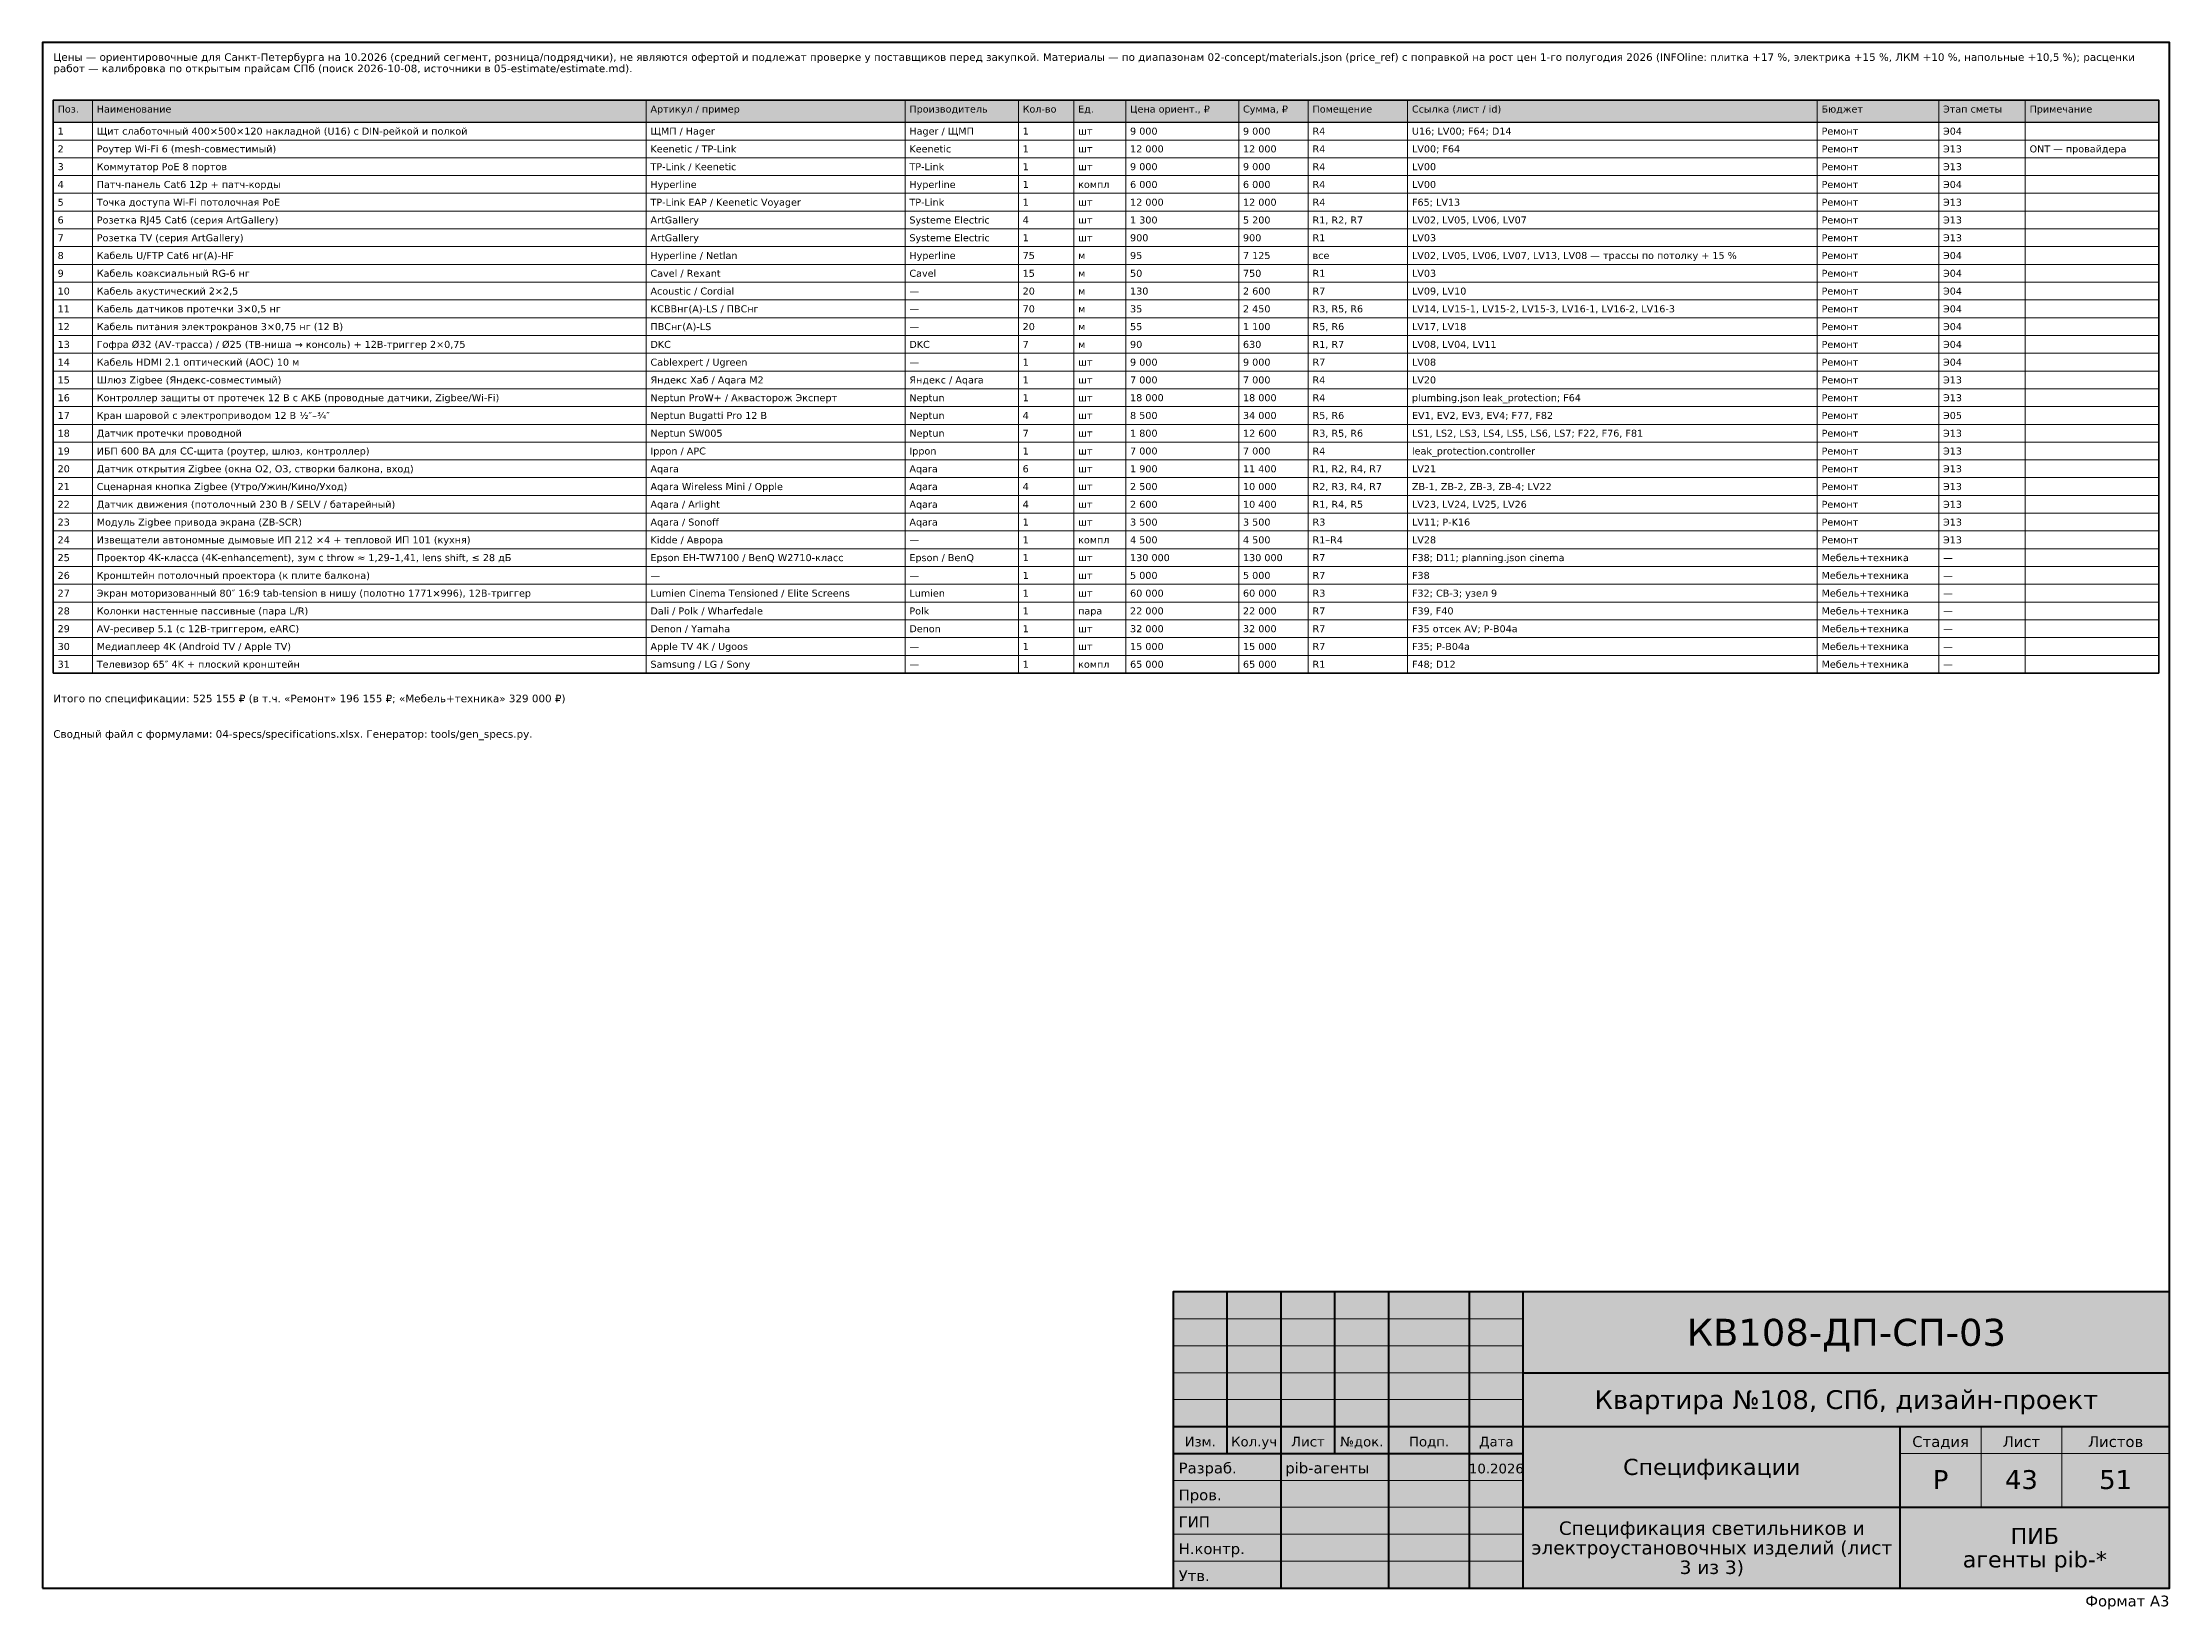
# Model space of a CAD drawing. Header units: millimetres. Extents: x 20 to 415, y 1 to 292.
import ezdxf
from ezdxf.enums import TextEntityAlignment as Align

# ---------------------------------------------------------------- set-up
doc = ezdxf.new("R2010")
doc.units = ezdxf.units.MM
doc.layers.add('FRAME', color=7, linetype='CONTINUOUS')
doc.layers.add('TEXT', color=7, linetype='CONTINUOUS')
doc.styles.add('GOST', font='DejaVuSans.ttf')

msp = doc.modelspace()

# ---------------------------------------------------------------- texts
at = {"layer": 'FRAME', "color": 7, "style": 'GOST'}
for s, height, p in [('КВ108-ДП-СП-03', 5, (355, 50)), ('Квартира №108, СПб, дизайн-проект', 3.5, (355, 38.25)), ('Изм.', 1.8, (235, 31.3)), ('Кол.уч', 1.8, (245, 31.3)), ('Лист', 1.8, (255, 31.3)), ('№док.', 1.8, (265, 31.3)), ('Подп.', 1.8, (277.5, 31.3)), ('Дата', 1.8, (290, 31.3)), ('Стадия', 2, (372.5, 31.2)), ('Лист', 2, (387.5, 31.2)), ('Листов', 2, (405, 31.2)), ('10.2026', 1.8, (290, 26.3)), ('Спецификации', 3, (330, 26)), ('Р', 3.5, (372.5, 23.4)), ('43', 3.5, (387.5, 23.4)), ('51', 3.5, (405, 23.4)), ('Спецификация светильников и', 2.5, (330, 14.88)), ('ПИБ', 3, (390, 13.18)), ('электроустановочных изделий (лист', 2.5, (330, 11.25)), ('агенты pib-*', 3, (390, 8.83)), ('3 из 3)', 2.5, (330, 7.62))]:
    msp.add_text(s, height=height, dxfattribs=at).set_placement(p, align=Align.CENTER)
for s, p in [('Разраб.', (231, 26.3)), ('pib-агенты', (250.8, 26.3)), ('Пров.', (231, 21.3)), ('ГИП', (231, 16.3)), ('Н.контр.', (231, 11.3)), ('Утв.', (231, 6.3))]:
    msp.add_text(s, height=2, dxfattribs=at).set_placement(p)
msp.add_text('Формат A3', height=2, dxfattribs=at).set_placement((415, 1.6), align=Align.RIGHT)
at = {"layer": 'TEXT', "color": 7, "style": 'GOST'}
for s, height, p in [('Цены — ориентировочные для Санкт-Петербурга на 10.2026 (средний сегмент, розница/подрядчики), не являются офертой и подлежат проверке у поставщиков перед закупкой. Материалы — по диапазонам 02-concept/materials.json (price_ref) с поправкой на рост цен 1-го полугодия 2026 (INFOline: плитка +17 %, электрика +15 %, ЛКМ +10 %, напольные +10,5 %); расценки', 1.4, (22, 288.6)), ('работ — калибровка по открытым прайсам СПб (поиск 2026-10-08, источники в 05-estimate/estimate.md).', 1.4, (22, 286.5)), ('Поз.', 1.3, (22.8, 279)), ('Наименование', 1.3, (30.07, 279)), ('Артикул / пример', 1.3, (132.9, 279)), ('Производитель', 1.3, (180.99, 279)), ('Кол-во', 1.3, (202.02, 279)), ('Ед.', 1.3, (212.32, 279)), ('Цена ориент., ₽', 1.3, (221.97, 279)), ('Сумма, ₽', 1.3, (242.94, 279)), ('Помещение', 1.3, (255.86, 279)), ('Ссылка (лист / id)', 1.3, (274.32, 279)), ('Бюджет', 1.3, (350.39, 279)), ('Этап сметы', 1.3, (372.95, 279)), ('Примечание', 1.3, (389.02, 279)), ('2', 1.3, (22.8, 271.6)), ('1', 1.3, (22.8, 274.9)), ('Щит слаботочный 400×500×120 накладной (U16) с DIN-рейкой и полкой', 1.3, (30.07, 274.9)), ('Роутер Wi-Fi 6 (mesh-совместимый)', 1.3, (30.07, 271.6)), ('ЩМП / Hager', 1.3, (132.9, 274.9)), ('Keenetic / TP-Link', 1.3, (132.9, 271.6)), ('Hager / ЩМП', 1.3, (180.99, 274.9)), ('Keenetic', 1.3, (180.99, 271.6)), ('1', 1.3, (202.02, 274.9)), ('1', 1.3, (202.02, 271.6)), ('шт', 1.3, (212.32, 274.9)), ('шт', 1.3, (212.32, 271.6)), ('9 000', 1.3, (221.97, 274.9)), ('12 000', 1.3, (221.97, 271.6)), ('9 000', 1.3, (242.94, 274.9)), ('12 000', 1.3, (242.94, 271.6)), ('R4', 1.3, (255.86, 274.9)), ('R4', 1.3, (255.86, 271.6)), ('U16; LV00; F64; D14', 1.3, (274.32, 274.9)), ('LV00; F64', 1.3, (274.32, 271.6)), ('Ремонт', 1.3, (350.39, 274.9)), ('Ремонт', 1.3, (350.39, 271.6)), ('Э04', 1.3, (372.95, 274.9)), ('Э13', 1.3, (372.95, 271.6)), ('ONT — провайдера', 1.3, (389.02, 271.6)), ('3', 1.3, (22.8, 268.3)), ('Коммутатор PoE 8 портов', 1.3, (30.07, 268.3)), ('TP-Link / Keenetic', 1.3, (132.9, 268.3)), ('TP-Link', 1.3, (180.99, 268.3)), ('1', 1.3, (202.02, 268.3)), ('шт', 1.3, (212.32, 268.3)), ('9 000', 1.3, (221.97, 268.3)), ('9 000', 1.3, (242.94, 268.3)), ('R4', 1.3, (255.86, 268.3)), ('LV00', 1.3, (274.32, 268.3)), ('Ремонт', 1.3, (350.39, 268.3)), ('Э13', 1.3, (372.95, 268.3)), ('4', 1.3, (22.8, 265)), ('Патч-панель Cat6 12p + патч-корды', 1.3, (30.07, 265)), ('Hyperline', 1.3, (132.9, 265)), ('Hyperline', 1.3, (180.99, 265)), ('1', 1.3, (202.02, 265)), ('компл', 1.3, (212.32, 265)), ('6 000', 1.3, (221.97, 265)), ('6 000', 1.3, (242.94, 265)), ('R4', 1.3, (255.86, 265)), ('LV00', 1.3, (274.32, 265)), ('Ремонт', 1.3, (350.39, 265)), ('Э04', 1.3, (372.95, 265)), ('5', 1.3, (22.8, 261.7)), ('Точка доступа Wi-Fi потолочная PoE', 1.3, (30.07, 261.7)), ('TP-Link EAP / Keenetic Voyager', 1.3, (132.9, 261.7)), ('TP-Link', 1.3, (180.99, 261.7)), ('1', 1.3, (202.02, 261.7)), ('шт', 1.3, (212.32, 261.7)), ('12 000', 1.3, (221.97, 261.7)), ('12 000', 1.3, (242.94, 261.7)), ('R4', 1.3, (255.86, 261.7)), ('F65; LV13', 1.3, (274.32, 261.7)), ('Ремонт', 1.3, (350.39, 261.7)), ('Э13', 1.3, (372.95, 261.7)), ('6', 1.3, (22.8, 258.4)), ('Розетка RJ45 Cat6 (серия ArtGallery)', 1.3, (30.07, 258.4)), ('ArtGallery', 1.3, (132.9, 258.4)), ('Systeme Electric', 1.3, (180.99, 258.4)), ('4', 1.3, (202.02, 258.4)), ('шт', 1.3, (212.32, 258.4)), ('1 300', 1.3, (221.97, 258.4)), ('5 200', 1.3, (242.94, 258.4)), ('R1, R2, R7', 1.3, (255.86, 258.4)), ('LV02, LV05, LV06, LV07', 1.3, (274.32, 258.4)), ('Ремонт', 1.3, (350.39, 258.4)), ('Э13', 1.3, (372.95, 258.4)), ('8', 1.3, (22.8, 251.8)), ('7', 1.3, (22.8, 255.1)), ('Розетка TV (серия ArtGallery)', 1.3, (30.07, 255.1)), ('Кабель U/FTP Cat6 нг(А)-HF', 1.3, (30.07, 251.8)), ('ArtGallery', 1.3, (132.9, 255.1)), ('Hyperline / Netlan', 1.3, (132.9, 251.8)), ('Systeme Electric', 1.3, (180.99, 255.1)), ('Hyperline', 1.3, (180.99, 251.8)), ('75', 1.3, (202.02, 251.8)), ('1', 1.3, (202.02, 255.1)), ('шт', 1.3, (212.32, 255.1)), ('900', 1.3, (221.97, 255.1)), ('95', 1.3, (221.97, 251.8)), ('900', 1.3, (242.94, 255.1)), ('7 125', 1.3, (242.94, 251.8)), ('R1', 1.3, (255.86, 255.1)), ('LV03', 1.3, (274.32, 255.1)), ('LV02, LV05, LV06, LV07, LV13, LV08 — трассы по потолку + 15 %', 1.3, (274.32, 251.8)), ('Ремонт', 1.3, (350.39, 255.1)), ('Ремонт', 1.3, (350.39, 251.8)), ('Э13', 1.3, (372.95, 255.1)), ('Э04', 1.3, (372.95, 251.8)), ('9', 1.3, (22.8, 248.5)), ('Кабель коаксиальный RG-6 нг', 1.3, (30.07, 248.5)), ('Cavel / Rexant', 1.3, (132.9, 248.5)), ('Cavel', 1.3, (180.99, 248.5)), ('15', 1.3, (202.02, 248.5)), ('м', 1.3, (212.32, 251.8)), ('м', 1.3, (212.32, 248.5)), ('50', 1.3, (221.97, 248.5)), ('750', 1.3, (242.94, 248.5)), ('все', 1.3, (255.86, 251.8)), ('R1', 1.3, (255.86, 248.5)), ('LV03', 1.3, (274.32, 248.5)), ('Ремонт', 1.3, (350.39, 248.5)), ('Э04', 1.3, (372.95, 248.5)), ('10', 1.3, (22.8, 245.2)), ('Кабель акустический 2×2,5', 1.3, (30.07, 245.2)), ('Acoustic / Cordial', 1.3, (132.9, 245.2)), ('—', 1.3, (180.99, 245.2)), ('20', 1.3, (202.02, 245.2)), ('м', 1.3, (212.32, 245.2)), ('130', 1.3, (221.97, 245.2)), ('2 600', 1.3, (242.94, 245.2)), ('R7', 1.3, (255.86, 245.2)), ('LV09, LV10', 1.3, (274.32, 245.2)), ('Ремонт', 1.3, (350.39, 245.2)), ('Э04', 1.3, (372.95, 245.2)), ('11', 1.3, (22.8, 241.9)), ('Кабель датчиков протечки 3×0,5 нг', 1.3, (30.07, 241.9)), ('КСВВнг(А)-LS / ПВСнг', 1.3, (132.9, 241.9)), ('—', 1.3, (180.99, 241.9)), ('70', 1.3, (202.02, 241.9)), ('м', 1.3, (212.32, 241.9)), ('35', 1.3, (221.97, 241.9)), ('2 450', 1.3, (242.94, 241.9)), ('R3, R5, R6', 1.3, (255.86, 241.9)), ('LV14, LV15-1, LV15-2, LV15-3, LV16-1, LV16-2, LV16-3', 1.3, (274.32, 241.9)), ('Ремонт', 1.3, (350.39, 241.9)), ('Э04', 1.3, (372.95, 241.9)), ('12', 1.3, (22.8, 238.6)), ('Кабель питания электрокранов 3×0,75 нг (12 В)', 1.3, (30.07, 238.6)), ('ПВСнг(А)-LS', 1.3, (132.9, 238.6)), ('—', 1.3, (180.99, 238.6)), ('20', 1.3, (202.02, 238.6)), ('м', 1.3, (212.32, 238.6)), ('55', 1.3, (221.97, 238.6)), ('1 100', 1.3, (242.94, 238.6)), ('R5, R6', 1.3, (255.86, 238.6)), ('LV17, LV18', 1.3, (274.32, 238.6)), ('Ремонт', 1.3, (350.39, 238.6)), ('Э04', 1.3, (372.95, 238.6)), ('13', 1.3, (22.8, 235.3)), ('14', 1.3, (22.8, 232)), ('Гофра Ø32 (AV-трасса) / Ø25 (ТВ-ниша → консоль) + 12В-триггер 2×0,75', 1.3, (30.07, 235.3)), ('Кабель HDMI 2.1 оптический (AOC) 10 м', 1.3, (30.07, 232)), ('Cablexpert / Ugreen', 1.3, (132.9, 232)), ('DKC', 1.3, (132.9, 235.3)), ('DKC', 1.3, (180.99, 235.3)), ('7', 1.3, (202.02, 235.3)), ('1', 1.3, (202.02, 232)), ('м', 1.3, (212.32, 235.3)), ('90', 1.3, (221.97, 235.3)), ('9 000', 1.3, (221.97, 232)), ('9 000', 1.3, (242.94, 232)), ('630', 1.3, (242.94, 235.3)), ('R1, R7', 1.3, (255.86, 235.3)), ('R7', 1.3, (255.86, 232)), ('LV08, LV04, LV11', 1.3, (274.32, 235.3)), ('LV08', 1.3, (274.32, 232)), ('Ремонт', 1.3, (350.39, 235.3)), ('Ремонт', 1.3, (350.39, 232)), ('Э04', 1.3, (372.95, 235.3)), ('Э04', 1.3, (372.95, 232)), ('15', 1.3, (22.8, 228.7)), ('Шлюз Zigbee (Яндекс-совместимый)', 1.3, (30.07, 228.7)), ('Яндекс Хаб / Aqara M2', 1.3, (132.9, 228.7)), ('—', 1.3, (180.99, 232)), ('Яндекс / Aqara', 1.3, (180.99, 228.7)), ('1', 1.3, (202.02, 228.7)), ('шт', 1.3, (212.32, 232)), ('шт', 1.3, (212.32, 228.7)), ('7 000', 1.3, (221.97, 228.7)), ('7 000', 1.3, (242.94, 228.7)), ('R4', 1.3, (255.86, 228.7)), ('LV20', 1.3, (274.32, 228.7)), ('Ремонт', 1.3, (350.39, 228.7)), ('Э13', 1.3, (372.95, 228.7)), ('16', 1.3, (22.8, 225.4)), ('Контроллер защиты от протечек 12 В с АКБ (проводные датчики, Zigbee/Wi-Fi)', 1.3, (30.07, 225.4)), ('Neptun ProW+ / Аквасторож Эксперт', 1.3, (132.9, 225.4)), ('Neptun', 1.3, (180.99, 225.4)), ('1', 1.3, (202.02, 225.4)), ('шт', 1.3, (212.32, 225.4)), ('18 000', 1.3, (221.97, 225.4)), ('18 000', 1.3, (242.94, 225.4)), ('R4', 1.3, (255.86, 225.4)), ('plumbing.json leak_protection; F64', 1.3, (274.32, 225.4)), ('Ремонт', 1.3, (350.39, 225.4)), ('Э13', 1.3, (372.95, 225.4)), ('17', 1.3, (22.8, 222.1)), ('Кран шаровой с электроприводом 12 В ½″–¾″', 1.3, (30.07, 222.1)), ('Neptun Bugatti Pro 12 В', 1.3, (132.9, 222.1)), ('Neptun', 1.3, (180.99, 222.1)), ('4', 1.3, (202.02, 222.1)), ('шт', 1.3, (212.32, 222.1)), ('8 500', 1.3, (221.97, 222.1)), ('34 000', 1.3, (242.94, 222.1)), ('R5, R6', 1.3, (255.86, 222.1)), ('EV1, EV2, EV3, EV4; F77, F82', 1.3, (274.32, 222.1)), ('Ремонт', 1.3, (350.39, 222.1)), ('Э05', 1.3, (372.95, 222.1)), ('18', 1.3, (22.8, 218.8)), ('Датчик протечки проводной', 1.3, (30.07, 218.8)), ('Neptun SW005', 1.3, (132.9, 218.8)), ('Neptun', 1.3, (180.99, 218.8)), ('7', 1.3, (202.02, 218.8)), ('шт', 1.3, (212.32, 218.8)), ('1 800', 1.3, (221.97, 218.8)), ('12 600', 1.3, (242.94, 218.8)), ('R3, R5, R6', 1.3, (255.86, 218.8)), ('LS1, LS2, LS3, LS4, LS5, LS6, LS7; F22, F76, F81', 1.3, (274.32, 218.8)), ('Ремонт', 1.3, (350.39, 218.8)), ('Э13', 1.3, (372.95, 218.8)), ('20', 1.3, (22.8, 212.2)), ('19', 1.3, (22.8, 215.5)), ('Датчик открытия Zigbee (окна O2, O3, створки балкона, вход)', 1.3, (30.07, 212.2)), ('ИБП 600 ВА для СС-щита (роутер, шлюз, контроллер)', 1.3, (30.07, 215.5)), ('Aqara', 1.3, (132.9, 212.2)), ('Ippon / APC', 1.3, (132.9, 215.5)), ('Aqara', 1.3, (180.99, 212.2)), ('Ippon', 1.3, (180.99, 215.5)), ('6', 1.3, (202.02, 212.2)), ('1', 1.3, (202.02, 215.5)), ('шт', 1.3, (212.32, 215.5)), ('7 000', 1.3, (221.97, 215.5)), ('1 900', 1.3, (221.97, 212.2)), ('7 000', 1.3, (242.94, 215.5)), ('11 400', 1.3, (242.94, 212.2)), ('R4', 1.3, (255.86, 215.5)), ('R1, R2, R4, R7', 1.3, (255.86, 212.2)), ('leak_protection.controller', 1.3, (274.32, 215.5)), ('LV21', 1.3, (274.32, 212.2)), ('Ремонт', 1.3, (350.39, 215.5)), ('Ремонт', 1.3, (350.39, 212.2)), ('Э13', 1.3, (372.95, 215.5)), ('Э13', 1.3, (372.95, 212.2)), ('21', 1.3, (22.8, 208.9)), ('Сценарная кнопка Zigbee (Утро/Ужин/Кино/Уход)', 1.3, (30.07, 208.9)), ('Aqara Wireless Mini / Opple', 1.3, (132.9, 208.9)), ('Aqara', 1.3, (180.99, 208.9)), ('4', 1.3, (202.02, 208.9)), ('шт', 1.3, (212.32, 212.2)), ('шт', 1.3, (212.32, 208.9)), ('2 500', 1.3, (221.97, 208.9)), ('10 000', 1.3, (242.94, 208.9)), ('R2, R3, R4, R7', 1.3, (255.86, 208.9)), ('ZB-1, ZB-2, ZB-3, ZB-4; LV22', 1.3, (274.32, 208.9)), ('Ремонт', 1.3, (350.39, 208.9)), ('Э13', 1.3, (372.95, 208.9)), ('22', 1.3, (22.8, 205.6)), ('Датчик движения (потолочный 230 В / SELV / батарейный)', 1.3, (30.07, 205.6)), ('Aqara / Arlight', 1.3, (132.9, 205.6)), ('Aqara', 1.3, (180.99, 205.6)), ('4', 1.3, (202.02, 205.6)), ('шт', 1.3, (212.32, 205.6)), ('2 600', 1.3, (221.97, 205.6)), ('10 400', 1.3, (242.94, 205.6)), ('R1, R4, R5', 1.3, (255.86, 205.6)), ('LV23, LV24, LV25, LV26', 1.3, (274.32, 205.6)), ('Ремонт', 1.3, (350.39, 205.6)), ('Э13', 1.3, (372.95, 205.6)), ('23', 1.3, (22.8, 202.3)), ('Модуль Zigbee привода экрана (ZB-SCR)', 1.3, (30.07, 202.3)), ('Aqara / Sonoff', 1.3, (132.9, 202.3)), ('Aqara', 1.3, (180.99, 202.3)), ('1', 1.3, (202.02, 202.3)), ('шт', 1.3, (212.32, 202.3)), ('3 500', 1.3, (221.97, 202.3)), ('3 500', 1.3, (242.94, 202.3)), ('R3', 1.3, (255.86, 202.3)), ('LV11; P-K16', 1.3, (274.32, 202.3)), ('Ремонт', 1.3, (350.39, 202.3)), ('Э13', 1.3, (372.95, 202.3)), ('24', 1.3, (22.8, 199)), ('Извещатели автономные дымовые ИП 212 ×4 + тепловой ИП 101 (кухня)', 1.3, (30.07, 199)), ('Kidde / Аврора', 1.3, (132.9, 199)), ('—', 1.3, (180.99, 199)), ('1', 1.3, (202.02, 199)), ('компл', 1.3, (212.32, 199)), ('4 500', 1.3, (221.97, 199)), ('4 500', 1.3, (242.94, 199)), ('R1–R4', 1.3, (255.86, 199)), ('LV28', 1.3, (274.32, 199)), ('Ремонт', 1.3, (350.39, 199)), ('Э13', 1.3, (372.95, 199)), ('25', 1.3, (22.8, 195.7)), ('26', 1.3, (22.8, 192.4)), ('Проектор 4K-класса (4K-enhancement), зум с throw ≈ 1,29–1,41, lens shift, ≤ 28 дБ', 1.3, (30.07, 195.7)), ('Кронштейн потолочный проектора (к плите балкона)', 1.3, (30.07, 192.4)), ('Epson EH-TW7100 / BenQ W2710-класс', 1.3, (132.9, 195.7)), ('Epson / BenQ', 1.3, (180.99, 195.7)), ('1', 1.3, (202.02, 195.7)), ('1', 1.3, (202.02, 192.4)), ('шт', 1.3, (212.32, 195.7)), ('5 000', 1.3, (221.97, 192.4)), ('130 000', 1.3, (221.97, 195.7)), ('5 000', 1.3, (242.94, 192.4)), ('130 000', 1.3, (242.94, 195.7)), ('R7', 1.3, (255.86, 195.7)), ('R7', 1.3, (255.86, 192.4)), ('F38; D11; planning.json cinema', 1.3, (274.32, 195.7)), ('F38', 1.3, (274.32, 192.4)), ('Мебель+техника', 1.3, (350.39, 195.7)), ('Мебель+техника', 1.3, (350.39, 192.4)), ('—', 1.3, (372.95, 195.7)), ('27', 1.3, (22.8, 189.1)), ('Экран моторизованный 80″ 16:9 tab-tension в нишу (полотно 1771×996), 12В-триггер', 1.3, (30.07, 189.1)), ('—', 1.3, (132.9, 192.4)), ('Lumien Cinema Tensioned / Elite Screens', 1.3, (132.9, 189.1)), ('—', 1.3, (180.99, 192.4)), ('Lumien', 1.3, (180.99, 189.1)), ('1', 1.3, (202.02, 189.1)), ('шт', 1.3, (212.32, 192.4)), ('шт', 1.3, (212.32, 189.1)), ('60 000', 1.3, (221.97, 189.1)), ('60 000', 1.3, (242.94, 189.1)), ('R3', 1.3, (255.86, 189.1)), ('F32; CB-3; узел 9', 1.3, (274.32, 189.1)), ('Мебель+техника', 1.3, (350.39, 189.1)), ('—', 1.3, (372.95, 192.4)), ('—', 1.3, (372.95, 189.1)), ('28', 1.3, (22.8, 185.8)), ('Колонки настенные пассивные (пара L/R)', 1.3, (30.07, 185.8)), ('Dali / Polk / Wharfedale', 1.3, (132.9, 185.8)), ('Polk', 1.3, (180.99, 185.8)), ('1', 1.3, (202.02, 185.8)), ('пара', 1.3, (212.32, 185.8)), ('22 000', 1.3, (221.97, 185.8)), ('22 000', 1.3, (242.94, 185.8)), ('R7', 1.3, (255.86, 185.8)), ('F39, F40', 1.3, (274.32, 185.8)), ('Мебель+техника', 1.3, (350.39, 185.8)), ('—', 1.3, (372.95, 185.8)), ('29', 1.3, (22.8, 182.5)), ('AV-ресивер 5.1 (с 12В-триггером, eARC)', 1.3, (30.07, 182.5)), ('Denon / Yamaha', 1.3, (132.9, 182.5)), ('Denon', 1.3, (180.99, 182.5)), ('1', 1.3, (202.02, 182.5)), ('шт', 1.3, (212.32, 182.5)), ('32 000', 1.3, (221.97, 182.5)), ('32 000', 1.3, (242.94, 182.5)), ('R7', 1.3, (255.86, 182.5)), ('F35 отсек AV; P-B04a', 1.3, (274.32, 182.5)), ('Мебель+техника', 1.3, (350.39, 182.5)), ('—', 1.3, (372.95, 182.5)), ('30', 1.3, (22.8, 179.2)), ('Медиаплеер 4K (Android TV / Apple TV)', 1.3, (30.07, 179.2)), ('Apple TV 4K / Ugoos', 1.3, (132.9, 179.2)), ('—', 1.3, (180.99, 179.2)), ('1', 1.3, (202.02, 179.2)), ('шт', 1.3, (212.32, 179.2)), ('15 000', 1.3, (221.97, 179.2)), ('15 000', 1.3, (242.94, 179.2)), ('R7', 1.3, (255.86, 179.2)), ('F35; P-B04a', 1.3, (274.32, 179.2)), ('Мебель+техника', 1.3, (350.39, 179.2)), ('—', 1.3, (372.95, 179.2)), ('31', 1.3, (22.8, 175.9)), ('Телевизор 65″ 4K + плоский кронштейн', 1.3, (30.07, 175.9)), ('Samsung / LG / Sony', 1.3, (132.9, 175.9)), ('—', 1.3, (180.99, 175.9)), ('1', 1.3, (202.02, 175.9)), ('компл', 1.3, (212.32, 175.9)), ('65 000', 1.3, (221.97, 175.9)), ('65 000', 1.3, (242.94, 175.9)), ('R1', 1.3, (255.86, 175.9)), ('F48; D12', 1.3, (274.32, 175.9)), ('Мебель+техника', 1.3, (350.39, 175.9)), ('—', 1.3, (372.95, 175.9)), ('Итого по спецификации: 525 155 ₽ (в т.ч. «Ремонт» 196 155 ₽; «Мебель+техника» 329 000 ₽)', 1.4, (22, 169.5)), ('Сводный файл с формулами: 04-specs/specifications.xlsx. Генератор: tools/gen_specs.py.', 1.4, (22, 162.9))]:
    msp.add_text(s, height=height, dxfattribs=at).set_placement(p)

# ---------------------------------------------------------------- hatches: boundary and pattern name
at = {"layer": 'FRAME', "true_color": 0xffffff}
h = msp.add_hatch(color=7, dxfattribs=at)
h.dxf.hatch_style = 1
h.paths.add_polyline_path([(230, 5), (415, 5), (415, 60), (230, 60)])
at = {"layer": 'TEXT', "true_color": 0xe6e6e6}
h = msp.add_hatch(color=7, dxfattribs=at)
h.dxf.hatch_style = 1
h.paths.add_polyline_path([(22, 277.2), (413, 277.2), (413, 281.3), (22, 281.3)])

# ---------------------------------------------------------------- linework, layer by layer
at = {"layer": 'FRAME', "color": 7, "lineweight": 50}
for points in [[(20, 5), (415, 5), (415, 292), (20, 292)], [(230, 5), (415, 5), (415, 60), (230, 60)]]:
    msp.add_lwpolyline(points, close=True, dxfattribs=at)
for points in [[(240, 30), (240, 60)], [(250, 5), (250, 60)], [(260, 30), (260, 60)], [(270, 5), (270, 60)], [(285, 5), (285, 60)], [(295, 5), (295, 60)], [(295, 45), (415, 45)], [(230, 35), (295, 35)], [(295, 35), (415, 35)], [(365, 5), (365, 35)], [(230, 30), (295, 30)], [(295, 20), (415, 20)]]:
    msp.add_lwpolyline(points, dxfattribs=at)
at = {"layer": 'FRAME', "color": 7, "lineweight": 20}
for points in [[(230, 55), (295, 55)], [(230, 50), (295, 50)], [(230, 45), (295, 45)], [(230, 40), (295, 40)], [(380, 20), (380, 35)], [(395, 20), (395, 35)], [(365, 30), (415, 30)], [(230, 25), (295, 25)], [(230, 20), (295, 20)], [(230, 15), (295, 15)], [(230, 10), (295, 10)]]:
    msp.add_lwpolyline(points, dxfattribs=at)
at = {"layer": 'TEXT', "color": 7, "lineweight": 25}
msp.add_lwpolyline([(22, 277.2), (413, 277.2), (413, 281.3), (22, 281.3)], close=True, dxfattribs=at)
at = {"layer": 'TEXT', "color": 7, "lineweight": 15}
for points in [[(22, 281.3), (22, 277.2)], [(29.27, 281.3), (29.27, 277.2)], [(132.1, 281.3), (132.1, 277.2)], [(180.19, 281.3), (180.19, 277.2)], [(201.22, 281.3), (201.22, 277.2)], [(211.52, 281.3), (211.52, 277.2)], [(221.17, 281.3), (221.17, 277.2)], [(242.14, 281.3), (242.14, 277.2)], [(255.06, 281.3), (255.06, 277.2)], [(273.52, 281.3), (273.52, 277.2)], [(349.59, 281.3), (349.59, 277.2)], [(372.15, 281.3), (372.15, 277.2)], [(388.22, 281.3), (388.22, 277.2)], [(413, 281.3), (413, 277.2)], [(22, 277.2), (22, 273.9)], [(29.27, 277.2), (29.27, 273.9)], [(132.1, 277.2), (132.1, 273.9)], [(180.19, 277.2), (180.19, 273.9)], [(201.22, 277.2), (201.22, 273.9)], [(211.52, 277.2), (211.52, 273.9)], [(221.17, 277.2), (221.17, 273.9)], [(242.14, 277.2), (242.14, 273.9)], [(255.06, 277.2), (255.06, 273.9)], [(273.52, 277.2), (273.52, 273.9)], [(349.59, 277.2), (349.59, 273.9)], [(372.15, 277.2), (372.15, 273.9)], [(388.22, 277.2), (388.22, 273.9)], [(413, 277.2), (413, 273.9)], [(22, 273.9), (22, 270.6)], [(29.27, 273.9), (29.27, 270.6)], [(132.1, 273.9), (132.1, 270.6)], [(180.19, 273.9), (180.19, 270.6)], [(201.22, 273.9), (201.22, 270.6)], [(211.52, 273.9), (211.52, 270.6)], [(221.17, 273.9), (221.17, 270.6)], [(242.14, 273.9), (242.14, 270.6)], [(255.06, 273.9), (255.06, 270.6)], [(273.52, 273.9), (273.52, 270.6)], [(349.59, 273.9), (349.59, 270.6)], [(372.15, 273.9), (372.15, 270.6)], [(388.22, 273.9), (388.22, 270.6)], [(413, 273.9), (413, 270.6)], [(22, 270.6), (22, 267.3)], [(29.27, 270.6), (29.27, 267.3)], [(132.1, 270.6), (132.1, 267.3)], [(180.19, 270.6), (180.19, 267.3)], [(201.22, 270.6), (201.22, 267.3)], [(211.52, 270.6), (211.52, 267.3)], [(221.17, 270.6), (221.17, 267.3)], [(242.14, 270.6), (242.14, 267.3)], [(255.06, 270.6), (255.06, 267.3)], [(273.52, 270.6), (273.52, 267.3)], [(349.59, 270.6), (349.59, 267.3)], [(372.15, 270.6), (372.15, 267.3)], [(388.22, 270.6), (388.22, 267.3)], [(413, 270.6), (413, 267.3)], [(22, 267.3), (22, 264)], [(29.27, 267.3), (29.27, 264)], [(132.1, 267.3), (132.1, 264)], [(180.19, 267.3), (180.19, 264)], [(201.22, 267.3), (201.22, 264)], [(211.52, 267.3), (211.52, 264)], [(221.17, 267.3), (221.17, 264)], [(242.14, 267.3), (242.14, 264)], [(255.06, 267.3), (255.06, 264)], [(273.52, 267.3), (273.52, 264)], [(349.59, 267.3), (349.59, 264)], [(372.15, 267.3), (372.15, 264)], [(388.22, 267.3), (388.22, 264)], [(413, 267.3), (413, 264)], [(22, 264), (22, 260.7)], [(29.27, 264), (29.27, 260.7)], [(132.1, 264), (132.1, 260.7)], [(180.19, 264), (180.19, 260.7)], [(201.22, 264), (201.22, 260.7)], [(211.52, 264), (211.52, 260.7)], [(221.17, 264), (221.17, 260.7)], [(242.14, 264), (242.14, 260.7)], [(255.06, 264), (255.06, 260.7)], [(273.52, 264), (273.52, 260.7)], [(349.59, 264), (349.59, 260.7)], [(372.15, 264), (372.15, 260.7)], [(388.22, 264), (388.22, 260.7)], [(413, 264), (413, 260.7)], [(22, 260.7), (22, 257.4)], [(22, 257.4), (22, 254.1)], [(29.27, 260.7), (29.27, 257.4)], [(29.27, 257.4), (29.27, 254.1)], [(132.1, 260.7), (132.1, 257.4)], [(132.1, 257.4), (132.1, 254.1)], [(180.19, 260.7), (180.19, 257.4)], [(180.19, 257.4), (180.19, 254.1)], [(201.22, 260.7), (201.22, 257.4)], [(201.22, 257.4), (201.22, 254.1)], [(211.52, 260.7), (211.52, 257.4)], [(211.52, 257.4), (211.52, 254.1)], [(221.17, 260.7), (221.17, 257.4)], [(221.17, 257.4), (221.17, 254.1)], [(242.14, 260.7), (242.14, 257.4)], [(242.14, 257.4), (242.14, 254.1)], [(255.06, 260.7), (255.06, 257.4)], [(255.06, 257.4), (255.06, 254.1)], [(273.52, 260.7), (273.52, 257.4)], [(273.52, 257.4), (273.52, 254.1)], [(349.59, 260.7), (349.59, 257.4)], [(349.59, 257.4), (349.59, 254.1)], [(372.15, 260.7), (372.15, 257.4)], [(372.15, 257.4), (372.15, 254.1)], [(388.22, 260.7), (388.22, 257.4)], [(388.22, 257.4), (388.22, 254.1)], [(413, 260.7), (413, 257.4)], [(413, 257.4), (413, 254.1)], [(22, 254.1), (22, 250.8)], [(29.27, 254.1), (29.27, 250.8)], [(132.1, 254.1), (132.1, 250.8)], [(180.19, 254.1), (180.19, 250.8)], [(201.22, 254.1), (201.22, 250.8)], [(211.52, 254.1), (211.52, 250.8)], [(221.17, 254.1), (221.17, 250.8)], [(242.14, 254.1), (242.14, 250.8)], [(255.06, 254.1), (255.06, 250.8)], [(273.52, 254.1), (273.52, 250.8)], [(349.59, 254.1), (349.59, 250.8)], [(372.15, 254.1), (372.15, 250.8)], [(388.22, 254.1), (388.22, 250.8)], [(413, 254.1), (413, 250.8)], [(22, 250.8), (22, 247.5)], [(29.27, 250.8), (29.27, 247.5)], [(132.1, 250.8), (132.1, 247.5)], [(180.19, 250.8), (180.19, 247.5)], [(201.22, 250.8), (201.22, 247.5)], [(211.52, 250.8), (211.52, 247.5)], [(221.17, 250.8), (221.17, 247.5)], [(242.14, 250.8), (242.14, 247.5)], [(255.06, 250.8), (255.06, 247.5)], [(273.52, 250.8), (273.52, 247.5)], [(349.59, 250.8), (349.59, 247.5)], [(372.15, 250.8), (372.15, 247.5)], [(388.22, 250.8), (388.22, 247.5)], [(413, 250.8), (413, 247.5)], [(22, 247.5), (22, 244.2)], [(29.27, 247.5), (29.27, 244.2)], [(132.1, 247.5), (132.1, 244.2)], [(180.19, 247.5), (180.19, 244.2)], [(201.22, 247.5), (201.22, 244.2)], [(211.52, 247.5), (211.52, 244.2)], [(221.17, 247.5), (221.17, 244.2)], [(242.14, 247.5), (242.14, 244.2)], [(255.06, 247.5), (255.06, 244.2)], [(273.52, 247.5), (273.52, 244.2)], [(349.59, 247.5), (349.59, 244.2)], [(372.15, 247.5), (372.15, 244.2)], [(388.22, 247.5), (388.22, 244.2)], [(413, 247.5), (413, 244.2)], [(22, 244.2), (22, 240.9)], [(29.27, 244.2), (29.27, 240.9)], [(132.1, 244.2), (132.1, 240.9)], [(180.19, 244.2), (180.19, 240.9)], [(201.22, 244.2), (201.22, 240.9)], [(211.52, 244.2), (211.52, 240.9)], [(221.17, 244.2), (221.17, 240.9)], [(242.14, 244.2), (242.14, 240.9)], [(255.06, 244.2), (255.06, 240.9)], [(273.52, 244.2), (273.52, 240.9)], [(349.59, 244.2), (349.59, 240.9)], [(372.15, 244.2), (372.15, 240.9)], [(388.22, 244.2), (388.22, 240.9)], [(413, 244.2), (413, 240.9)], [(22, 240.9), (22, 237.6)], [(22, 237.6), (22, 234.3)], [(29.27, 240.9), (29.27, 237.6)], [(29.27, 237.6), (29.27, 234.3)], [(132.1, 240.9), (132.1, 237.6)], [(132.1, 237.6), (132.1, 234.3)], [(180.19, 240.9), (180.19, 237.6)], [(180.19, 237.6), (180.19, 234.3)], [(201.22, 240.9), (201.22, 237.6)], [(201.22, 237.6), (201.22, 234.3)], [(211.52, 240.9), (211.52, 237.6)], [(211.52, 237.6), (211.52, 234.3)], [(221.17, 240.9), (221.17, 237.6)], [(221.17, 237.6), (221.17, 234.3)], [(242.14, 240.9), (242.14, 237.6)], [(242.14, 237.6), (242.14, 234.3)], [(255.06, 240.9), (255.06, 237.6)], [(255.06, 237.6), (255.06, 234.3)], [(273.52, 240.9), (273.52, 237.6)], [(273.52, 237.6), (273.52, 234.3)], [(349.59, 240.9), (349.59, 237.6)], [(349.59, 237.6), (349.59, 234.3)], [(372.15, 240.9), (372.15, 237.6)], [(372.15, 237.6), (372.15, 234.3)], [(388.22, 240.9), (388.22, 237.6)], [(388.22, 237.6), (388.22, 234.3)], [(413, 240.9), (413, 237.6)], [(413, 237.6), (413, 234.3)], [(22, 234.3), (22, 231)], [(29.27, 234.3), (29.27, 231)], [(132.1, 234.3), (132.1, 231)], [(180.19, 234.3), (180.19, 231)], [(201.22, 234.3), (201.22, 231)], [(211.52, 234.3), (211.52, 231)], [(221.17, 234.3), (221.17, 231)], [(242.14, 234.3), (242.14, 231)], [(255.06, 234.3), (255.06, 231)], [(273.52, 234.3), (273.52, 231)], [(349.59, 234.3), (349.59, 231)], [(372.15, 234.3), (372.15, 231)], [(388.22, 234.3), (388.22, 231)], [(413, 234.3), (413, 231)], [(22, 231), (22, 227.7)], [(29.27, 231), (29.27, 227.7)], [(132.1, 231), (132.1, 227.7)], [(180.19, 231), (180.19, 227.7)], [(201.22, 231), (201.22, 227.7)], [(211.52, 231), (211.52, 227.7)], [(221.17, 231), (221.17, 227.7)], [(242.14, 231), (242.14, 227.7)], [(255.06, 231), (255.06, 227.7)], [(273.52, 231), (273.52, 227.7)], [(349.59, 231), (349.59, 227.7)], [(372.15, 231), (372.15, 227.7)], [(388.22, 231), (388.22, 227.7)], [(413, 231), (413, 227.7)], [(22, 227.7), (22, 224.4)], [(29.27, 227.7), (29.27, 224.4)], [(132.1, 227.7), (132.1, 224.4)], [(180.19, 227.7), (180.19, 224.4)], [(201.22, 227.7), (201.22, 224.4)], [(211.52, 227.7), (211.52, 224.4)], [(221.17, 227.7), (221.17, 224.4)], [(242.14, 227.7), (242.14, 224.4)], [(255.06, 227.7), (255.06, 224.4)], [(273.52, 227.7), (273.52, 224.4)], [(349.59, 227.7), (349.59, 224.4)], [(372.15, 227.7), (372.15, 224.4)], [(388.22, 227.7), (388.22, 224.4)], [(413, 227.7), (413, 224.4)], [(22, 224.4), (22, 221.1)], [(29.27, 224.4), (29.27, 221.1)], [(132.1, 224.4), (132.1, 221.1)], [(180.19, 224.4), (180.19, 221.1)], [(201.22, 224.4), (201.22, 221.1)], [(211.52, 224.4), (211.52, 221.1)], [(221.17, 224.4), (221.17, 221.1)], [(242.14, 224.4), (242.14, 221.1)], [(255.06, 224.4), (255.06, 221.1)], [(273.52, 224.4), (273.52, 221.1)], [(349.59, 224.4), (349.59, 221.1)], [(372.15, 224.4), (372.15, 221.1)], [(388.22, 224.4), (388.22, 221.1)], [(413, 224.4), (413, 221.1)], [(22, 221.1), (22, 217.8)], [(22, 217.8), (22, 214.5)], [(29.27, 221.1), (29.27, 217.8)], [(29.27, 217.8), (29.27, 214.5)], [(132.1, 221.1), (132.1, 217.8)], [(132.1, 217.8), (132.1, 214.5)], [(180.19, 221.1), (180.19, 217.8)], [(180.19, 217.8), (180.19, 214.5)], [(201.22, 221.1), (201.22, 217.8)], [(201.22, 217.8), (201.22, 214.5)], [(211.52, 221.1), (211.52, 217.8)], [(211.52, 217.8), (211.52, 214.5)], [(221.17, 221.1), (221.17, 217.8)], [(221.17, 217.8), (221.17, 214.5)], [(242.14, 221.1), (242.14, 217.8)], [(242.14, 217.8), (242.14, 214.5)], [(255.06, 221.1), (255.06, 217.8)], [(255.06, 217.8), (255.06, 214.5)], [(273.52, 221.1), (273.52, 217.8)], [(273.52, 217.8), (273.52, 214.5)], [(349.59, 221.1), (349.59, 217.8)], [(349.59, 217.8), (349.59, 214.5)], [(372.15, 221.1), (372.15, 217.8)], [(372.15, 217.8), (372.15, 214.5)], [(388.22, 221.1), (388.22, 217.8)], [(388.22, 217.8), (388.22, 214.5)], [(413, 221.1), (413, 217.8)], [(413, 217.8), (413, 214.5)], [(22, 214.5), (22, 211.2)], [(29.27, 214.5), (29.27, 211.2)], [(132.1, 214.5), (132.1, 211.2)], [(180.19, 214.5), (180.19, 211.2)], [(201.22, 214.5), (201.22, 211.2)], [(211.52, 214.5), (211.52, 211.2)], [(221.17, 214.5), (221.17, 211.2)], [(242.14, 214.5), (242.14, 211.2)], [(255.06, 214.5), (255.06, 211.2)], [(273.52, 214.5), (273.52, 211.2)], [(349.59, 214.5), (349.59, 211.2)], [(372.15, 214.5), (372.15, 211.2)], [(388.22, 214.5), (388.22, 211.2)], [(413, 214.5), (413, 211.2)], [(22, 211.2), (22, 207.9)], [(29.27, 211.2), (29.27, 207.9)], [(132.1, 211.2), (132.1, 207.9)], [(180.19, 211.2), (180.19, 207.9)], [(201.22, 211.2), (201.22, 207.9)], [(211.52, 211.2), (211.52, 207.9)], [(221.17, 211.2), (221.17, 207.9)], [(242.14, 211.2), (242.14, 207.9)], [(255.06, 211.2), (255.06, 207.9)], [(273.52, 211.2), (273.52, 207.9)], [(349.59, 211.2), (349.59, 207.9)], [(372.15, 211.2), (372.15, 207.9)], [(388.22, 211.2), (388.22, 207.9)], [(413, 211.2), (413, 207.9)], [(22, 207.9), (22, 204.6)], [(29.27, 207.9), (29.27, 204.6)], [(132.1, 207.9), (132.1, 204.6)], [(180.19, 207.9), (180.19, 204.6)], [(201.22, 207.9), (201.22, 204.6)], [(211.52, 207.9), (211.52, 204.6)], [(221.17, 207.9), (221.17, 204.6)], [(242.14, 207.9), (242.14, 204.6)], [(255.06, 207.9), (255.06, 204.6)], [(273.52, 207.9), (273.52, 204.6)], [(349.59, 207.9), (349.59, 204.6)], [(372.15, 207.9), (372.15, 204.6)], [(388.22, 207.9), (388.22, 204.6)], [(413, 207.9), (413, 204.6)], [(22, 204.6), (22, 201.3)], [(29.27, 204.6), (29.27, 201.3)], [(132.1, 204.6), (132.1, 201.3)], [(180.19, 204.6), (180.19, 201.3)], [(201.22, 204.6), (201.22, 201.3)], [(211.52, 204.6), (211.52, 201.3)], [(221.17, 204.6), (221.17, 201.3)], [(242.14, 204.6), (242.14, 201.3)], [(255.06, 204.6), (255.06, 201.3)], [(273.52, 204.6), (273.52, 201.3)], [(349.59, 204.6), (349.59, 201.3)], [(372.15, 204.6), (372.15, 201.3)], [(388.22, 204.6), (388.22, 201.3)], [(413, 204.6), (413, 201.3)], [(22, 201.3), (22, 198)], [(22, 198), (22, 194.7)], [(29.27, 201.3), (29.27, 198)], [(29.27, 198), (29.27, 194.7)], [(132.1, 201.3), (132.1, 198)], [(132.1, 198), (132.1, 194.7)], [(180.19, 201.3), (180.19, 198)], [(180.19, 198), (180.19, 194.7)], [(201.22, 201.3), (201.22, 198)], [(201.22, 198), (201.22, 194.7)], [(211.52, 201.3), (211.52, 198)], [(211.52, 198), (211.52, 194.7)], [(221.17, 201.3), (221.17, 198)], [(221.17, 198), (221.17, 194.7)], [(242.14, 201.3), (242.14, 198)], [(242.14, 198), (242.14, 194.7)], [(255.06, 201.3), (255.06, 198)], [(255.06, 198), (255.06, 194.7)], [(273.52, 201.3), (273.52, 198)], [(273.52, 198), (273.52, 194.7)], [(349.59, 201.3), (349.59, 198)], [(349.59, 198), (349.59, 194.7)], [(372.15, 201.3), (372.15, 198)], [(372.15, 198), (372.15, 194.7)], [(388.22, 201.3), (388.22, 198)], [(388.22, 198), (388.22, 194.7)], [(413, 201.3), (413, 198)], [(413, 198), (413, 194.7)], [(22, 194.7), (22, 191.4)], [(29.27, 194.7), (29.27, 191.4)], [(132.1, 194.7), (132.1, 191.4)], [(180.19, 194.7), (180.19, 191.4)], [(201.22, 194.7), (201.22, 191.4)], [(211.52, 194.7), (211.52, 191.4)], [(221.17, 194.7), (221.17, 191.4)], [(242.14, 194.7), (242.14, 191.4)], [(255.06, 194.7), (255.06, 191.4)], [(273.52, 194.7), (273.52, 191.4)], [(349.59, 194.7), (349.59, 191.4)], [(372.15, 194.7), (372.15, 191.4)], [(388.22, 194.7), (388.22, 191.4)], [(413, 194.7), (413, 191.4)], [(22, 191.4), (22, 188.1)], [(29.27, 191.4), (29.27, 188.1)], [(132.1, 191.4), (132.1, 188.1)], [(180.19, 191.4), (180.19, 188.1)], [(201.22, 191.4), (201.22, 188.1)], [(211.52, 191.4), (211.52, 188.1)], [(221.17, 191.4), (221.17, 188.1)], [(242.14, 191.4), (242.14, 188.1)], [(255.06, 191.4), (255.06, 188.1)], [(273.52, 191.4), (273.52, 188.1)], [(349.59, 191.4), (349.59, 188.1)], [(372.15, 191.4), (372.15, 188.1)], [(388.22, 191.4), (388.22, 188.1)], [(413, 191.4), (413, 188.1)], [(22, 188.1), (22, 184.8)], [(29.27, 188.1), (29.27, 184.8)], [(132.1, 188.1), (132.1, 184.8)], [(180.19, 188.1), (180.19, 184.8)], [(201.22, 188.1), (201.22, 184.8)], [(211.52, 188.1), (211.52, 184.8)], [(221.17, 188.1), (221.17, 184.8)], [(242.14, 188.1), (242.14, 184.8)], [(255.06, 188.1), (255.06, 184.8)], [(273.52, 188.1), (273.52, 184.8)], [(349.59, 188.1), (349.59, 184.8)], [(372.15, 188.1), (372.15, 184.8)], [(388.22, 188.1), (388.22, 184.8)], [(413, 188.1), (413, 184.8)], [(22, 184.8), (22, 181.5)], [(29.27, 184.8), (29.27, 181.5)], [(132.1, 184.8), (132.1, 181.5)], [(180.19, 184.8), (180.19, 181.5)], [(201.22, 184.8), (201.22, 181.5)], [(211.52, 184.8), (211.52, 181.5)], [(221.17, 184.8), (221.17, 181.5)], [(242.14, 184.8), (242.14, 181.5)], [(255.06, 184.8), (255.06, 181.5)], [(273.52, 184.8), (273.52, 181.5)], [(349.59, 184.8), (349.59, 181.5)], [(372.15, 184.8), (372.15, 181.5)], [(388.22, 184.8), (388.22, 181.5)], [(413, 184.8), (413, 181.5)], [(22, 181.5), (22, 178.2)], [(22, 178.2), (22, 174.9)], [(29.27, 181.5), (29.27, 178.2)], [(29.27, 178.2), (29.27, 174.9)], [(132.1, 181.5), (132.1, 178.2)], [(132.1, 178.2), (132.1, 174.9)], [(180.19, 181.5), (180.19, 178.2)], [(180.19, 178.2), (180.19, 174.9)], [(201.22, 181.5), (201.22, 178.2)], [(201.22, 178.2), (201.22, 174.9)], [(211.52, 181.5), (211.52, 178.2)], [(211.52, 178.2), (211.52, 174.9)], [(221.17, 181.5), (221.17, 178.2)], [(221.17, 178.2), (221.17, 174.9)], [(242.14, 181.5), (242.14, 178.2)], [(242.14, 178.2), (242.14, 174.9)], [(255.06, 181.5), (255.06, 178.2)], [(255.06, 178.2), (255.06, 174.9)], [(273.52, 181.5), (273.52, 178.2)], [(273.52, 178.2), (273.52, 174.9)], [(349.59, 181.5), (349.59, 178.2)], [(349.59, 178.2), (349.59, 174.9)], [(372.15, 181.5), (372.15, 178.2)], [(372.15, 178.2), (372.15, 174.9)], [(388.22, 181.5), (388.22, 178.2)], [(388.22, 178.2), (388.22, 174.9)], [(413, 181.5), (413, 178.2)], [(413, 178.2), (413, 174.9)]]:
    msp.add_lwpolyline(points, dxfattribs=at)
at = {"layer": 'TEXT', "color": 7, "lineweight": 35}
msp.add_lwpolyline([(22, 174.9), (413, 174.9), (413, 281.3), (22, 281.3)], close=True, dxfattribs=at)
at = {"layer": 'TEXT', "color": 7, "lineweight": 15}
for points in [[(22, 273.9), (413, 273.9), (413, 277.2), (22, 277.2)], [(22, 270.6), (413, 270.6), (413, 273.9), (22, 273.9)], [(22, 267.3), (413, 267.3), (413, 270.6), (22, 270.6)], [(22, 264), (413, 264), (413, 267.3), (22, 267.3)], [(22, 260.7), (413, 260.7), (413, 264), (22, 264)], [(22, 257.4), (413, 257.4), (413, 260.7), (22, 260.7)], [(22, 254.1), (413, 254.1), (413, 257.4), (22, 257.4)], [(22, 250.8), (413, 250.8), (413, 254.1), (22, 254.1)], [(22, 247.5), (413, 247.5), (413, 250.8), (22, 250.8)], [(22, 244.2), (413, 244.2), (413, 247.5), (22, 247.5)], [(22, 240.9), (413, 240.9), (413, 244.2), (22, 244.2)], [(22, 237.6), (413, 237.6), (413, 240.9), (22, 240.9)], [(22, 234.3), (413, 234.3), (413, 237.6), (22, 237.6)], [(22, 231), (413, 231), (413, 234.3), (22, 234.3)], [(22, 227.7), (413, 227.7), (413, 231), (22, 231)], [(22, 224.4), (413, 224.4), (413, 227.7), (22, 227.7)], [(22, 221.1), (413, 221.1), (413, 224.4), (22, 224.4)], [(22, 217.8), (413, 217.8), (413, 221.1), (22, 221.1)], [(22, 214.5), (413, 214.5), (413, 217.8), (22, 217.8)], [(22, 211.2), (413, 211.2), (413, 214.5), (22, 214.5)], [(22, 207.9), (413, 207.9), (413, 211.2), (22, 211.2)], [(22, 204.6), (413, 204.6), (413, 207.9), (22, 207.9)], [(22, 201.3), (413, 201.3), (413, 204.6), (22, 204.6)], [(22, 198), (413, 198), (413, 201.3), (22, 201.3)], [(22, 194.7), (413, 194.7), (413, 198), (22, 198)], [(22, 191.4), (413, 191.4), (413, 194.7), (22, 194.7)], [(22, 188.1), (413, 188.1), (413, 191.4), (22, 191.4)], [(22, 184.8), (413, 184.8), (413, 188.1), (22, 188.1)], [(22, 181.5), (413, 181.5), (413, 184.8), (22, 184.8)], [(22, 178.2), (413, 178.2), (413, 181.5), (22, 181.5)], [(22, 174.9), (413, 174.9), (413, 178.2), (22, 178.2)]]:
    msp.add_lwpolyline(points, close=True, dxfattribs=at)

msp.set_redraw_order([(e.dxf.handle, doc.entitydb.next_handle()) for e in msp.query("TEXT MTEXT ATTDEF DIMENSION ARC_DIMENSION")])  # texts and dimensions are drawn at this point

doc.saveas('drawing.dxf')
